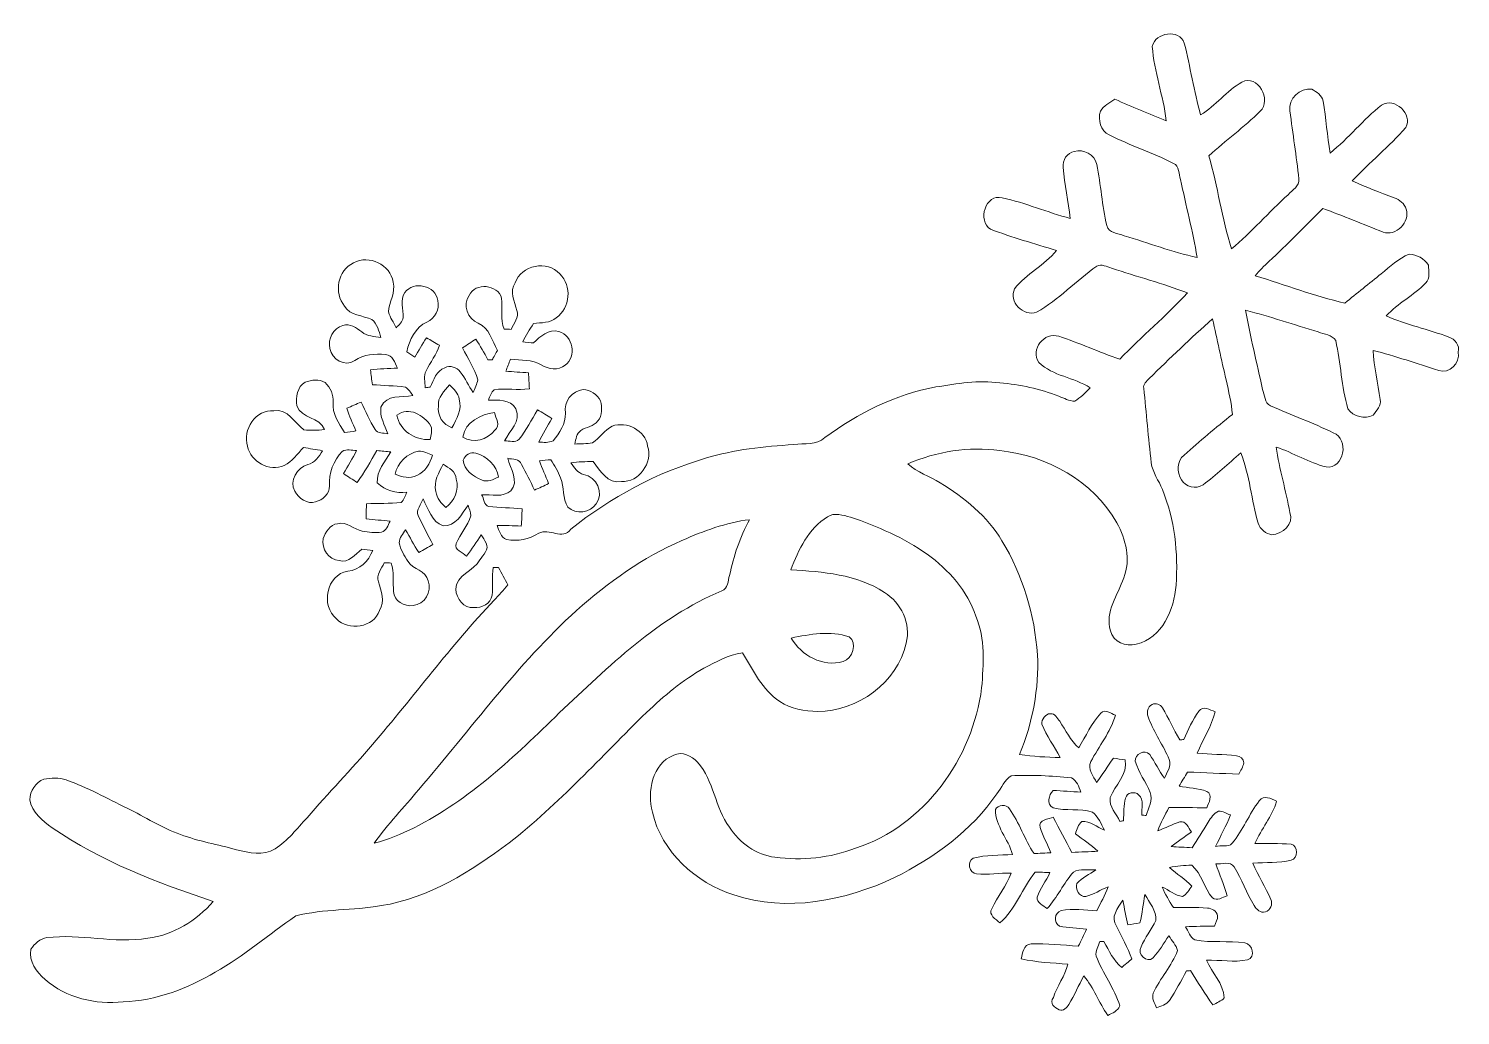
# Model space of a CAD drawing. Header units: centimetres. Extents: x -16.4 to 16.4, y -11.3 to 11.4.
import ezdxf

# ---------------------------------------------------------------- set-up
doc = ezdxf.new("R2010")
doc.units = ezdxf.units.CM
doc.header["$MEASUREMENT"] = 0
doc.layers.add('Layer 1', color=7, linetype='Continuous')

msp = doc.modelspace()

# ---------------------------------------------------------------- linework, layer by layer
at = {"layer": 'Layer 1', "color": 253, "lineweight": 9}
for points, knots in [([(9.36323, 10.96912), (9.43484, 11.28803), (9.97884, 11.37552), (10.09596, 11.04532), (10.09596, 11.04532), (10.23283, 10.49957), (10.31926, 9.94148), (10.46989, 9.3982), (10.46989, 9.3982), (10.81704, 9.6081), (11.06469, 9.94853), (11.41676, 10.14856), (11.41676, 10.14856), (11.7773, 10.33835), (12.11032, 9.7411), (11.84009, 9.47969), (11.84009, 9.47969), (11.4658, 9.1188), (11.0474, 8.80694), (10.66005, 8.46051), (10.66005, 8.46051), (10.85761, 7.75496), (10.9652, 7.02753), (11.17617, 6.32586), (11.17617, 6.32586), (11.64289, 6.7058), (12.03024, 7.17076), (12.4825, 7.56658), (12.4825, 7.56658), (12.5774, 7.67311), (12.73685, 7.76625), (12.72592, 7.92747), (12.72592, 7.92747), (12.66595, 8.44887), (12.58657, 8.96781), (12.5206, 9.48851), (12.5206, 9.48851), (12.47933, 9.75909), (12.74603, 10.03426), (13.02225, 9.98769), (13.02225, 9.98769), (13.12597, 9.92278), (13.25508, 9.84764), (13.27872, 9.71499), (13.27872, 9.71499), (13.34787, 9.31988), (13.37503, 8.91842), (13.44488, 8.52296), (13.44488, 8.52296), (13.86398, 8.86162), (14.20088, 9.28919), (14.62245, 9.62362), (14.62245, 9.62362), (14.92267, 9.80636), (15.34635, 9.41725), (15.1749, 9.1068), (15.1749, 9.1068), (14.79884, 8.6683), (14.33988, 8.30953), (13.95006, 7.88302), (13.95006, 7.88302), (14.26191, 7.73379), (14.58964, 7.62443), (14.90961, 7.49531), (14.90961, 7.49531), (15.02991, 7.44945), (15.14985, 7.36796), (15.18302, 7.23567), (15.18302, 7.23567), (15.2892, 6.94498), (14.9456, 6.59644), (14.65597, 6.71109), (14.65597, 6.71109), (14.19594, 6.89277), (13.73874, 7.08327), (13.27272, 7.24908), (13.27272, 7.24908), (12.85962, 6.84585), (12.4631, 6.42604), (12.03765, 6.03552), (12.03765, 6.03552), (11.92793, 5.9318), (11.81787, 5.82809), (11.72579, 5.70779), (11.72579, 5.70779), (12.41018, 5.49895), (13.08293, 5.24106), (13.78072, 5.0802), (13.78072, 5.0802), (14.05201, 5.31233), (14.33882, 5.52505), (14.61222, 5.754), (14.61222, 5.754), (14.81577, 5.91734), (15.00945, 6.10184), (15.25357, 6.20485), (15.25357, 6.20485), (15.43419, 6.1918), (15.59965, 6.10466), (15.69983, 5.95191), (15.69983, 5.95191), (15.6956, 5.81962), (15.74287, 5.64817), (15.63563, 5.54269), (15.63563, 5.54269), (15.36117, 5.25729), (14.99357, 5.07879), (14.72723, 4.78528), (14.72723, 4.78528), (15.19148, 4.58243), (15.68996, 4.47942), (16.16303, 4.30162), (16.16303, 4.30162), (16.30661, 4.25576), (16.42056, 4.11641), (16.37752, 3.95343), (16.37752, 3.95343), (16.42867, 3.71283), (16.17185, 3.44049), (15.93161, 3.53891), (15.93161, 3.53891), (15.43067, 3.69202), (14.93537, 3.86558), (14.42772, 3.99752), (14.42772, 3.99752), (14.4503, 3.61758), (14.53532, 3.2454), (14.59211, 2.87005), (14.59211, 2.87005), (14.61434, 2.73176), (14.50886, 2.61463), (14.43089, 2.51374), (14.43089, 2.51374), (14.23369, 2.41249), (13.97087, 2.46858), (13.85093, 2.65873), (13.85093, 2.65873), (13.69147, 3.16638), (13.69218, 3.70683), (13.56976, 4.22224), (13.56976, 4.22224), (13.48404, 4.35277), (13.302, 4.36512), (13.17077, 4.42156), (13.17077, 4.42156), (12.61303, 4.58172), (12.06481, 4.77434), (11.50178, 4.91616), (11.50178, 4.91616), (11.61255, 4.30761), (11.75966, 3.70648), (11.89054, 3.10182), (11.89054, 3.10182), (11.94452, 2.97905), (11.9304, 2.78608), (12.0761, 2.72435), (12.0761, 2.72435), (12.54988, 2.50915), (13.04448, 2.33841), (13.5112, 2.10699), (13.5112, 2.10699), (13.89114, 1.96341), (13.76379, 1.27302), (13.34822, 1.32206), (13.34822, 1.32206), (12.95028, 1.42648), (12.59433, 1.6452), (12.20628, 1.78031), (12.20628, 1.78031), (12.27119, 1.27231), (12.43311, 0.78266), (12.51425, 0.27748), (12.51425, 0.27748), (12.62326, 0.01149), (12.35092, -0.21817), (12.10785, -0.23087), (12.10785, -0.23087), (11.96357, -0.21711), (11.83727, -0.10034), (11.78859, 0.03265), (11.78859, 0.03265), (11.63725, 0.56535), (11.59562, 1.13015), (11.39207, 1.64732), (11.39207, 1.64732), (11.10596, 1.40002), (10.83468, 1.13473), (10.526, 0.9153), (10.526, 0.9153), (10.36829, 0.79853), (10.12558, 0.8638), (10.03033, 1.02925), (10.03033, 1.02925), (9.92697, 1.20423), (9.9185, 1.45964), (10.09242, 1.59475), (10.09242, 1.59475), (10.45437, 1.91261), (10.8181, 2.23011), (11.19874, 2.52573), (11.19874, 2.52573), (11.18252, 2.79526), (11.11196, 3.05666), (11.05446, 3.31913), (11.05446, 3.31913), (10.94792, 3.78444), (10.85126, 4.25188), (10.74331, 4.71719), (10.74331, 4.71719), (10.24341, 4.27833), (9.76716, 3.81267), (9.28915, 3.35018), (9.28915, 3.35018), (9.23341, 3.28809), (9.15086, 3.22247), (9.16567, 3.12898), (9.16567, 3.12898), (9.22529, 2.5596), (9.27398, 1.98881), (9.33712, 1.41942), (9.33712, 1.41942), (9.36817, 1.1947), (9.51316, 1.01055), (9.5943, 0.80347), (9.5943, 0.80347), (9.87688, 0.11203), (9.95766, -0.64997), (9.90968, -1.39045), (9.90968, -1.39045), (9.86312, -1.94114), (9.59324, -2.60507), (8.99528, -2.73806), (8.99528, -2.73806), (8.74199, -2.81814), (8.47317, -2.69009), (8.40227, -2.43326), (8.40227, -2.43326), (8.26997, -1.99406), (8.57548, -1.61447), (8.70601, -1.22077), (8.70601, -1.22077), (8.88275, -0.80519), (8.74904, -0.33741), (8.55115, 0.04429), (8.55115, 0.04429), (8.00609, 1.00068), (6.94353, 1.59017), (5.86544, 1.69741), (5.86544, 1.69741), (5.15001, 1.79619), (4.41483, 1.67942), (3.75442, 1.39296), (3.75442, 1.39296), (3.97032, 1.20035), (4.25219, 1.11004), (4.49525, 0.9594), (4.49525, 0.9594), (5.05052, 0.61826), (5.57898, 0.19669), (5.91377, -0.37269), (5.91377, -0.37269), (6.39319, -1.15832), (6.6673, -2.06743), (6.72692, -2.98501), (6.72692, -2.98501), (6.77419, -3.76641), (6.60804, -4.54781), (6.32017, -5.27207), (6.32017, -5.27207), (6.62673, -5.32075), (6.93788, -5.3338), (7.24797, -5.34051), (7.24797, -5.34051), (7.1178, -5.08051), (6.93612, -4.84732), (6.82676, -4.57745), (6.82676, -4.57745), (6.82182, -4.46526), (6.90719, -4.3365), (7.02855, -4.3365), (7.02855, -4.3365), (7.13332, -4.32062), (7.1746, -4.45256), (7.23986, -4.51077), (7.23986, -4.51077), (7.37603, -4.71926), (7.48504, -4.95174), (7.67484, -5.12037), (7.67484, -5.12037), (7.83817, -4.85191), (7.96658, -4.5584), (8.18319, -4.32592), (8.18319, -4.32592), (8.27738, -4.21585), (8.41109, -4.3365), (8.5148, -4.3686), (8.5148, -4.3686), (8.40544, -4.7623), (8.14121, -5.08016), (7.95071, -5.43364), (7.95071, -5.43364), (7.86534, -5.60967), (8.01704, -5.76878), (8.08582, -5.91659), (8.08582, -5.91659), (8.21882, -5.73244), (8.33982, -5.53982), (8.47106, -5.35426), (8.47106, -5.35426), (8.56066, -5.36802), (8.65062, -5.38213), (8.74093, -5.39695), (8.74093, -5.39695), (8.80478, -5.73844), (8.50527, -5.9681), (8.39838, -6.26161), (8.39838, -6.26161), (8.36487, -6.47327), (8.53562, -6.63061), (8.62064, -6.80877), (8.62064, -6.80877), (8.64004, -6.80418), (8.6792, -6.7943), (8.69895, -6.78936), (8.69895, -6.78936), (8.71765, -6.6165), (8.70142, -6.4387), (8.75151, -6.27149), (8.75151, -6.27149), (8.77832, -6.14237), (8.96142, -6.1078), (9.04961, -6.19634), (9.04961, -6.19634), (9.18578, -6.31205), (9.11346, -6.51349), (9.11911, -6.66483), (9.11911, -6.66483), (9.14557, -6.66554), (9.19884, -6.66695), (9.22529, -6.66801), (9.22529, -6.66801), (9.27856, -6.49832), (9.37981, -6.32087), (9.31243, -6.1406), (9.31243, -6.1406), (9.21118, -5.89754), (9.04891, -5.68164), (8.97307, -5.42835), (8.97307, -5.42835), (8.95754, -5.26748), (9.18931, -5.1426), (9.30256, -5.27101), (9.30256, -5.27101), (9.42779, -5.44528), (9.51634, -5.64354), (9.64369, -5.81711), (9.64369, -5.81711), (9.6892, -5.67917), (9.81655, -5.537), (9.75165, -5.38672), (9.75165, -5.38672), (9.61511, -5.06534), (9.41015, -4.77606), (9.2828, -4.4508), (9.2828, -4.4508), (9.232, -4.34497), (9.23658, -4.17528), (9.36006, -4.12448), (9.36006, -4.12448), (9.44437, -4.08074), (9.54738, -4.12483), (9.59713, -4.19927), (9.59713, -4.19927), (9.7407, -4.4388), (9.85077, -4.69704), (9.99117, -4.93869), (9.99117, -4.93869), (10.01481, -4.93622), (10.06173, -4.93164), (10.08537, -4.92917), (10.08537, -4.92917), (10.18802, -4.70656), (10.28433, -4.4762), (10.4265, -4.27582), (10.4265, -4.27582), (10.52635, -4.14494), (10.6851, -4.24725), (10.80152, -4.2924), (10.80152, -4.2924), (10.72814, -4.6346), (10.51471, -4.91929), (10.39334, -5.24279), (10.39334, -5.24279), (10.69392, -5.26219), (10.99413, -5.27207), (11.2947, -5.30029), (11.2947, -5.30029), (11.37725, -5.3084), (11.46438, -5.37402), (11.46015, -5.46362), (11.46015, -5.46362), (11.44357, -5.55746), (11.38995, -5.6386), (11.34585, -5.72186), (11.34585, -5.72186), (10.95427, -5.71022), (10.56304, -5.6827), (10.17144, -5.67529), (10.17144, -5.67529), (10.10653, -5.78254), (10.04233, -5.88978), (9.97636, -5.99632), (9.97636, -5.99632), (10.18697, -6.04183), (10.41027, -6.03936), (10.61313, -6.11803), (10.61313, -6.11803), (10.75565, -6.20375), (10.66005, -6.37944), (10.61137, -6.49409), (10.61137, -6.49409), (10.32208, -6.49056), (10.03316, -6.48844), (9.74423, -6.48844), (9.74423, -6.48844), (9.6511, -6.66307), (9.55444, -6.83734), (9.48706, -7.02467), (9.48706, -7.02467), (9.65886, -6.95905), (9.82184, -6.87191), (9.99682, -6.81547), (9.99682, -6.81547), (10.13828, -6.78266), (10.18908, -6.9587), (10.25823, -7.04724), (10.25823, -7.04724), (10.10653, -7.16401), (9.94497, -7.26702), (9.79327, -7.38379), (9.79327, -7.38379), (9.95238, -7.39191), (10.11429, -7.40143), (10.27481, -7.40884), (10.27481, -7.40884), (10.40498, -7.21869), (10.52705, -7.02361), (10.64347, -6.82499), (10.64347, -6.82499), (10.70556, -6.72692), (10.76941, -6.61439), (10.88477, -6.57276), (10.88477, -6.57276), (10.98108, -6.56852), (11.0668, -6.62532), (11.15394, -6.65884), (11.15394, -6.65884), (11.05869, -6.9086), (10.92534, -7.14073), (10.81563, -7.38415), (10.81563, -7.38415), (10.92499, -7.3397), (11.10632, -7.41625), (11.19733, -7.30759), (11.19733, -7.30759), (11.43793, -7.00597), (11.58468, -6.6419), (11.8154, -6.33428), (11.8154, -6.33428), (11.92088, -6.19529), (12.09092, -6.28242), (12.21474, -6.34063), (12.21474, -6.34063), (12.11455, -6.69588), (11.85808, -6.97563), (11.71803, -7.31359), (11.71803, -7.31359), (11.99355, -7.32135), (12.26942, -7.30583), (12.54424, -7.32805), (12.54424, -7.32805), (12.71216, -7.3658), (12.71322, -7.64979), (12.55094, -7.69706), (12.55094, -7.69706), (12.26096, -7.75809), (11.96357, -7.74751), (11.6697, -7.76515), (11.6697, -7.76515), (11.79423, -8.04878), (11.95545, -8.31442), (12.08104, -8.5977), (12.08104, -8.5977), (12.12831, -8.70248), (12.07293, -8.84817), (11.95686, -8.87887), (11.95686, -8.87887), (11.84644, -8.91908), (11.7519, -8.82172), (11.69687, -8.73811), (11.69687, -8.73811), (11.52436, -8.45306), (11.41641, -8.13274), (11.23861, -7.85122), (11.23861, -7.85122), (11.14971, -7.70976), (10.94615, -7.79337), (10.81951, -7.77891), (10.81951, -7.77891), (10.90664, -8.02232), (11.00648, -8.26115), (11.07809, -8.51057), (11.07809, -8.51057), (10.97402, -8.54232), (10.84879, -8.64392), (10.74578, -8.5589), (10.74578, -8.5589), (10.54681, -8.33912), (10.49918, -8.00362), (10.26741, -7.81207), (10.26741, -7.81207), (10.09666, -7.81101), (9.92556, -7.82759), (9.75906, -7.86181), (9.75906, -7.86181), (9.92451, -8.00962), (10.11077, -8.1338), (10.27057, -8.28902), (10.27057, -8.28902), (10.2039, -8.36945), (10.15663, -8.48693), (10.05609, -8.5275), (10.05609, -8.5275), (9.88287, -8.51092), (9.7467, -8.3758), (9.58761, -8.31266), (9.58761, -8.31266), (9.66062, -8.47529), (9.75094, -8.63016), (9.8469, -8.78115), (9.8469, -8.78115), (10.10583, -8.78538), (10.36759, -8.76774), (10.62654, -8.79349), (10.62654, -8.79349), (10.73025, -8.79843), (10.83644, -8.86158), (10.86113, -8.96812), (10.86113, -8.96812), (10.86255, -9.05279), (10.8181, -9.12934), (10.78987, -9.2073), (10.78987, -9.2073), (10.56798, -9.20871), (10.34713, -9.21118), (10.12629, -9.22071), (10.12629, -9.22071), (10.18767, -9.32654), (10.22965, -9.46307), (10.34148, -9.52551), (10.34148, -9.52551), (10.7172, -9.59783), (11.10737, -9.53362), (11.4852, -9.59254), (11.4852, -9.59254), (11.66688, -9.6204), (11.73567, -9.91921), (11.54552, -9.98024), (11.54552, -9.98024), (11.23684, -10.04691), (10.91758, -9.98024), (10.60572, -9.98694), (10.60572, -9.98694), (10.7232, -10.28539), (10.99942, -10.51999), (11.01318, -10.85407), (11.01318, -10.85407), (10.94122, -10.9278), (10.83962, -10.96484), (10.75248, -11.01423), (10.75248, -11.01423), (10.57186, -10.75776), (10.40075, -10.49494), (10.23565, -10.22859), (10.23565, -10.22859), (10.21308, -10.23036), (10.16792, -10.23353), (10.14534, -10.2353), (10.14534, -10.2353), (10.02046, -10.46319), (9.90157, -10.69638), (9.75587, -10.91192), (9.75587, -10.91192), (9.69309, -11.01529), (9.55692, -11.03399), (9.45954, -11.08196), (9.45954, -11.08196), (9.4225, -10.97648), (9.33818, -10.86395), (9.38547, -10.74894), (9.38547, -10.74894), (9.53398, -10.40287), (9.81267, -10.12205), (9.9432, -9.76892), (9.9432, -9.76892), (9.90721, -9.64157), (9.81196, -9.54068), (9.74388, -9.43026), (9.74388, -9.43026), (9.62287, -9.59747), (9.52234, -9.78339), (9.37946, -9.93367), (9.37946, -9.93367), (9.23764, -10.07514), (9.00235, -9.8423), (9.10641, -9.68426), (9.10641, -9.68426), (9.18861, -9.46871), (9.34878, -9.29232), (9.44084, -9.08136), (9.44084, -9.08136), (9.46801, -8.85029), (9.29303, -8.67108), (9.19426, -8.48234), (9.19426, -8.48234), (9.15439, -8.69895), (9.12829, -8.91873), (9.07819, -9.13392), (9.07819, -9.13392), (8.98646, -9.14909), (8.89546, -9.16426), (8.80443, -9.17943), (8.80443, -9.17943), (8.74869, -8.99528), (8.7247, -8.80267), (8.68766, -8.61499), (8.68766, -8.61499), (8.56877, -8.78185), (8.39486, -9.00834), (8.53985, -9.20836), (8.53985, -9.20836), (8.66332, -9.45566), (8.80055, -9.69837), (8.89051, -9.96154), (8.89051, -9.96154), (8.83301, -10.00987), (8.718, -10.10653), (8.66015, -10.15486), (8.66015, -10.15486), (8.47211, -9.99964), (8.37122, -9.76928), (8.25198, -9.5629), (8.25198, -9.5629), (8.2287, -9.56184), (8.18178, -9.55937), (8.15849, -9.55832), (8.15849, -9.55832), (8.12498, -9.66838), (8.05442, -9.77739), (8.07242, -9.89592), (8.07242, -9.89592), (8.22623, -10.28927), (8.49081, -10.63252), (8.61712, -11.03751), (8.61712, -11.03751), (8.56948, -11.15358), (8.44778, -11.20367), (8.3423, -11.25447), (8.3423, -11.25447), (8.13451, -10.9666), (8.02409, -10.61735), (7.79055, -10.34854), (7.79055, -10.34854), (7.67589, -10.5662), (7.57465, -10.79163), (7.45012, -11.00435), (7.45012, -11.00435), (7.40355, -11.0735), (7.31888, -11.16769), (7.22751, -11.12606), (7.22751, -11.12606), (7.12203, -11.08549), (6.99503, -10.97648), (7.09346, -10.84631), (7.09346, -10.84631), (7.17883, -10.57961), (7.36192, -10.35277), (7.42613, -10.0769), (7.42613, -10.0769), (7.06771, -10.05785), (6.70858, -10.03527), (6.35721, -9.95907), (6.35721, -9.95907), (6.38155, -9.82854), (6.41154, -9.62852), (6.58052, -9.6137), (6.58052, -9.6137), (6.94176, -9.6003), (7.30407, -9.64228), (7.66461, -9.66627), (7.66461, -9.66627), (7.73022, -9.53891), (7.79372, -9.4098), (7.85511, -9.28068), (7.85511, -9.28068), (7.64732, -9.25634), (7.43601, -9.24787), (7.23245, -9.20695), (7.23245, -9.20695), (7.08711, -9.12616), (7.11674, -8.90144), (7.27479, -8.85311), (7.27479, -8.85311), (7.54149, -8.79314), (7.81701, -8.84676), (8.08759, -8.85523), (8.08759, -8.85523), (8.17967, -8.67567), (8.27985, -8.49928), (8.34723, -8.30878), (8.34723, -8.30878), (8.17331, -8.37157), (8.01879, -8.48446), (7.83817, -8.5275), (7.83817, -8.5275), (7.68436, -8.54584), (7.59617, -8.35993), (7.63215, -8.22799), (7.63215, -8.22799), (7.7528, -8.09535), (7.92354, -8.02232), (8.06501, -7.91367), (8.06501, -7.91367), (7.89885, -7.93589), (7.70588, -7.87909), (7.55348, -7.96694), (7.55348, -7.96694), (7.33299, -8.23152), (7.17777, -8.54373), (6.95199, -8.80478), (6.95199, -8.80478), (6.86345, -8.73529), (6.70893, -8.67461), (6.72128, -8.54055), (6.72128, -8.54055), (6.79254, -8.34159), (6.92483, -8.17155), (7.01549, -7.9814), (7.01549, -7.9814), (6.89731, -7.97187), (6.79077, -7.9747), (6.67577, -7.96905), (6.67577, -7.96905), (6.37979, -8.3377), (6.23127, -8.82136), (5.86509, -9.13145), (5.86509, -9.13145), (5.77936, -9.04397), (5.59521, -8.95436), (5.68129, -8.80866), (5.68129, -8.80866), (5.81534, -8.52997), (6.00761, -8.28302), (6.12791, -7.99657), (6.12791, -7.99657), (5.86226, -7.97364), (5.59521, -8.04314), (5.33133, -8.00821), (5.33133, -8.00821), (5.16271, -7.98493), (5.09956, -7.73375), (5.25725, -7.64979), (5.25725, -7.64979), (5.55006, -7.57182), (5.85768, -7.5884), (6.15824, -7.56265), (6.15824, -7.56265), (6.05523, -7.20705), (5.76525, -6.91777), (5.76278, -6.5336), (5.76278, -6.5336), (5.82734, -6.42459), (6.01466, -6.40766), (6.08416, -6.51561), (6.08416, -6.51561), (6.31064, -6.83699), (6.43412, -7.21658), (6.64931, -7.54537), (6.64931, -7.54537), (6.74632, -7.54007), (6.94, -7.52949), (7.03666, -7.5242), (7.03666, -7.5242), (6.96011, -7.32805), (6.85004, -7.14496), (6.7876, -6.94388), (6.7876, -6.94388), (6.74033, -6.77278), (6.98868, -6.74597), (7.09134, -6.71069), (7.09134, -6.71069), (7.23739, -6.97775), (7.37251, -7.2508), (7.51961, -7.51714), (7.51961, -7.51714), (7.71858, -7.50903), (7.91756, -7.49986), (8.11687, -7.48963), (8.11687, -7.48963), (7.95282, -7.34605), (7.77926, -7.21517), (7.59828, -7.09416), (7.59828, -7.09416), (7.6318, -6.99362), (7.65967, -6.88038), (7.74327, -6.80771), (7.74327, -6.80771), (7.94154, -6.79465), (8.09324, -6.93259), (8.26469, -7.00773), (8.26469, -7.00773), (8.18954, -6.86027), (8.12393, -6.692), (7.98846, -6.5911), (7.98846, -6.5911), (7.70024, -6.49303), (7.37956, -6.5777), (7.09064, -6.49374), (7.09064, -6.49374), (6.9206, -6.40519), (6.99256, -6.20975), (7.0864, -6.09369), (7.0864, -6.09369), (7.29948, -6.11027), (7.51291, -6.12297), (7.72669, -6.13179), (7.72669, -6.13179), (7.67589, -6.01149), (7.62862, -5.87108), (7.50832, -5.8037), (7.50832, -5.8037), (7.0483, -5.76384), (6.58475, -5.73209), (6.12367, -5.76031), (6.12367, -5.76031), (5.97621, -5.85874), (5.9053, -6.03795), (5.79524, -6.17235), (5.79524, -6.17235), (5.21703, -7.02325), (4.35627, -7.63215), (3.45279, -8.09641), (3.45279, -8.09641), (2.31508, -8.61922), (0.98194, -8.9025), (-0.23515, -8.49152), (-0.23515, -8.49152), (-1.11074, -8.20788), (-1.89073, -7.51256), (-2.10452, -6.59498), (-2.10452, -6.59498), (-2.22552, -6.13143), (-2.11298, -5.48338), (-1.61521, -5.28724), (-1.61521, -5.28724), (-1.41731, -5.19057), (-1.2067, -5.3077), (-1.06523, -5.44528), (-1.06523, -5.44528), (-0.69482, -5.87567), (-0.66836, -6.48527), (-0.33569, -6.93929), (-0.33569, -6.93929), (-0.10462, -7.29948), (0.27638, -7.57923), (0.70853, -7.6265), (0.70853, -7.6265), (1.33189, -7.71223), (1.97042, -7.64555), (2.55815, -7.42048), (2.55815, -7.42048), (4.13895, -6.9079), (5.24279, -5.35956), (5.44881, -3.74242), (5.44881, -3.74242), (5.49291, -3.19667), (5.53101, -2.62024), (5.31687, -2.10236), (5.31687, -2.10236), (5.1179, -1.51886), (4.69493, -1.03132), (4.19575, -0.67996), (4.19575, -0.67996), (3.66622, -0.29296), (3.05309, -0.04284), (2.43891, 0.17447), (2.43891, 0.17447), (2.27169, 0.21186), (2.0699, 0.28665), (1.91433, 0.17976), (1.91433, 0.17976), (1.47724, -0.08835), (1.24899, -0.57589), (1.07225, -1.03697), (1.07225, -1.03697), (1.80532, -1.0793), (2.58602, -1.13857), (3.21678, -1.55308), (3.21678, -1.55308), (3.59919, -1.78839), (3.83802, -2.26957), (3.71491, -2.71513), (3.71491, -2.71513), (3.51417, -3.62883), (2.60471, -4.27794), (1.68749, -4.28323), (1.68749, -4.28323), (1.38834, -4.27159), (1.06766, -4.23949), (0.82001, -4.05392), (0.82001, -4.05392), (0.40867, -3.79922), (0.21817, -3.33144), (-0.03794, -2.94162), (-0.03794, -2.94162), (-0.35791, -2.98748), (-0.64472, -3.14376), (-0.92624, -3.29298), (-0.92624, -3.29298), (-1.41025, -3.5678), (-1.83711, -3.92975), (-2.24175, -4.30898), (-2.24175, -4.30898), (-3.27644, -5.32004), (-4.24588, -6.4066), (-5.38994, -7.29877), (-5.38994, -7.29877), (-6.26588, -7.94506), (-7.22473, -8.56525), (-8.32187, -8.73846), (-8.32187, -8.73846), (-8.96957, -8.85699), (-9.64197, -8.80372), (-10.27908, -8.97447), (-10.27908, -8.97447), (-10.90244, -9.39286), (-11.46794, -9.89875), (-12.1294, -10.26211), (-12.1294, -10.26211), (-12.7704, -10.64381), (-13.48971, -10.91651), (-14.24184, -10.94544), (-14.24184, -10.94544), (-14.87437, -11.01035), (-15.54958, -10.86042), (-16.03359, -10.43038), (-16.03359, -10.43038), (-16.2308, -10.26246), (-16.41071, -10.01305), (-16.35744, -9.73964), (-16.35744, -9.73964), (-16.27807, -9.60947), (-16.14789, -9.49517), (-15.99303, -9.47047), (-15.99303, -9.47047), (-15.2215, -9.38228), (-14.44962, -9.607), (-13.67916, -9.4867), (-13.67916, -9.4867), (-13.09002, -9.41438), (-12.56085, -9.08207), (-12.17562, -8.64004), (-12.17562, -8.64004), (-13.46502, -8.21988), (-14.7456, -7.72034), (-15.87273, -6.9527), (-15.87273, -6.9527), (-16.09004, -6.78795), (-16.33875, -6.59604), (-16.38673, -6.30888), (-16.38673, -6.30888), (-16.37861, -6.11238), (-16.24738, -5.90883), (-16.06146, -5.83722), (-16.06146, -5.83722), (-15.89284, -5.81393), (-15.71257, -5.79171), (-15.54994, -5.85627), (-15.54994, -5.85627), (-15.0631, -6.02419), (-14.61261, -6.27784), (-14.15153, -6.50432), (-14.15153, -6.50432), (-13.7416, -6.70223), (-13.35848, -6.95587), (-12.92598, -7.1051), (-12.92598, -7.1051), (-12.51181, -7.26526), (-12.07084, -7.33299), (-11.64574, -7.45541), (-11.64574, -7.45541), (-11.35576, -7.52526), (-11.03085, -7.60534), (-10.75674, -7.43706), (-10.75674, -7.43706), (-10.46923, -7.24833), (-10.25509, -6.97246), (-10.02403, -6.72304), (-10.02403, -6.72304), (-9.53543, -6.15366), (-9.00838, -5.61885), (-8.52719, -5.04347), (-8.52719, -5.04347), (-7.58245, -3.95162), (-6.72979, -2.7811), (-5.73389, -1.73335), (-5.73389, -1.73335), (-5.62559, -1.61835), (-5.51694, -1.50369), (-5.41745, -1.38093), (-5.41745, -1.38093), (-5.48977, -1.24934), (-5.55821, -1.11634), (-5.63194, -0.98582), (-5.63194, -0.98582), (-5.66369, -0.98582), (-5.72649, -0.98617), (-5.75788, -0.98617), (-5.75788, -0.98617), (-5.78187, -1.19713), (-5.75965, -1.41021), (-5.78046, -1.62117), (-5.78046, -1.62117), (-5.80763, -1.81696), (-6.02494, -1.90833), (-6.20168, -1.90374), (-6.20168, -1.90374), (-6.43028, -1.93232), (-6.59467, -1.68643), (-6.61549, -1.48359), (-6.61549, -1.48359), (-6.60631, -1.15197), (-6.20062, -1.06801), (-6.0588, -0.80907), (-6.0588, -0.80907), (-5.99283, -0.69442), (-5.83549, -0.5646), (-5.92016, -0.42349), (-5.92016, -0.42349), (-5.95085, -0.35611), (-5.99036, -0.29367), (-6.02846, -0.23122), (-6.02846, -0.23122), (-6.13888, -0.39562), (-6.24895, -0.56037), (-6.36607, -0.72017), (-6.36607, -0.72017), (-6.44968, -0.63586), (-6.66029, -0.58718), (-6.60596, -0.43619), (-6.60596, -0.43619), (-6.50754, -0.21464), (-6.33714, -0.02944), (-6.26624, 0.20551), (-6.26624, 0.20551), (-6.27153, 0.28983), (-6.30434, 0.36885), (-6.33221, 0.44752), (-6.33221, 0.44752), (-6.47367, 0.24996), (-6.61231, -0.04813), (-6.90194, -0.02838), (-6.90194, -0.02838), (-7.16511, 0.06299), (-7.24555, 0.36356), (-7.36232, 0.58934), (-7.36232, 0.58934), (-7.40183, 0.46728), (-7.53659, 0.34345), (-7.4745, 0.20693), (-7.4745, 0.20693), (-7.37431, -0.02062), (-7.25049, -0.23687), (-7.13901, -0.45877), (-7.13901, -0.45877), (-7.24661, -0.51839), (-7.35068, -0.58506), (-7.46286, -0.63586), (-7.46286, -0.63586), (-7.57786, -0.47111), (-7.6583, -0.28485), (-7.76978, -0.11728), (-7.76978, -0.11728), (-7.82693, -0.21147), (-7.90066, -0.30496), (-7.91547, -0.41749), (-7.91547, -0.41749), (-7.87596, -0.56883), (-7.79588, -0.70889), (-7.71192, -0.84047), (-7.71192, -0.84047), (-7.59268, -1.02921), (-7.29564, -1.05002), (-7.24343, -1.28991), (-7.24343, -1.28991), (-7.15347, -1.52733), (-7.32916, -1.84448), (-7.59056, -1.85083), (-7.59056, -1.85083), (-7.78847, -1.89563), (-8.03506, -1.74641), (-8.04177, -1.5358), (-8.04177, -1.5358), (-8.05411, -1.31637), (-8.02801, -1.09271), (-8.09221, -0.87998), (-8.09221, -0.87998), (-8.1476, -0.87822), (-8.20263, -0.87681), (-8.25802, -0.8754), (-8.25802, -0.8754), (-8.31094, -1.01227), (-8.44923, -1.15162), (-8.38855, -1.30931), (-8.38855, -1.30931), (-8.31905, -1.51816), (-8.22944, -1.76299), (-8.36033, -1.96619), (-8.36033, -1.96619), (-8.49861, -2.36341), (-9.07258, -2.45055), (-9.35057, -2.16057), (-9.35057, -2.16057), (-9.71993, -1.8667), (-9.57776, -1.1421), (-9.08987, -1.06801), (-9.08987, -1.06801), (-8.81153, -1.04191), (-8.61538, -0.83589), (-8.51625, -0.59141), (-8.51625, -0.59141), (-8.57975, -0.58436), (-8.70711, -0.5706), (-8.77096, -0.56354), (-8.77096, -0.56354), (-8.91807, -0.68737), (-9.06729, -0.88422), (-9.29025, -0.82601), (-9.29025, -0.82601), (-9.52767, -0.80907), (-9.69841, -0.54731), (-9.65537, -0.32154), (-9.65537, -0.32154), (-9.60104, -0.17231), (-9.50121, 0.00267), (-9.32553, 0.02207), (-9.32553, 0.02207), (-9.11174, 0.0764), (-8.95405, -0.10705), (-8.75791, -0.14797), (-8.75791, -0.14797), (-8.61433, -0.16878), (-8.46439, -0.19665), (-8.3194, -0.17055), (-8.3194, -0.17055), (-8.20546, -0.14197), (-8.16841, -0.01568), (-8.12185, 0.07746), (-8.12185, 0.07746), (-8.30564, 0.09827), (-8.48874, 0.11379), (-8.67148, 0.13672), (-8.67148, 0.13672), (-8.66971, 0.25314), (-8.66583, 0.36532), (-8.66054, 0.48068), (-8.66054, 0.48068), (-8.39666, 0.49268), (-8.13067, 0.47892), (-7.8682, 0.50961), (-7.8682, 0.50961), (-7.798, 0.56993), (-7.77189, 0.66307), (-7.73591, 0.74491), (-7.73591, 0.74491), (-7.9892, 0.7114), (-8.22556, 0.78619), (-8.41606, 0.95517), (-8.41606, 0.95517), (-8.43018, 1.23668), (-8.23968, 1.44659), (-8.09962, 1.66778), (-8.09962, 1.66778), (-8.20757, 1.67977), (-8.31411, 1.6893), (-8.42136, 1.69953), (-8.42136, 1.69953), (-8.57023, 1.45399), (-8.70393, 1.19894), (-8.87644, 0.96857), (-8.87644, 0.96857), (-8.98086, 1.03384), (-9.08387, 1.10122), (-9.18618, 1.1693), (-9.18618, 1.1693), (-9.08916, 1.34746), (-8.97345, 1.51608), (-8.88879, 1.70059), (-8.88879, 1.70059), (-8.99674, 1.70411), (-9.11739, 1.73833), (-9.21722, 1.68083), (-9.21722, 1.68083), (-9.41372, 1.46634), (-9.53684, 1.18236), (-9.50932, 0.88779), (-9.50932, 0.88779), (-9.50791, 0.70716), (-9.66454, 0.56605), (-9.82894, 0.52231), (-9.82894, 0.52231), (-10.02191, 0.45846), (-10.21206, 0.6098), (-10.30872, 0.76396), (-10.30872, 0.76396), (-10.43995, 1.00244), (-10.25545, 1.30759), (-10.0085, 1.37568), (-10.0085, 1.37568), (-9.84411, 1.41695), (-9.74921, 1.55701), (-9.67301, 1.69459), (-9.67301, 1.69459), (-9.81765, 1.72105), (-9.96229, 1.74574), (-10.10728, 1.76797), (-10.10728, 1.76797), (-10.24628, 1.62192), (-10.36446, 1.44694), (-10.54825, 1.3531), (-10.54825, 1.3531), (-10.88374, 1.20881), (-11.32507, 1.43847), (-11.38928, 1.80042), (-11.38928, 1.80042), (-11.51345, 2.17155), (-11.19631, 2.65203), (-10.78638, 2.61005), (-10.78638, 2.61005), (-10.45935, 2.66684), (-10.31754, 2.33559), (-10.09952, 2.17119), (-10.09952, 2.17119), (-9.94148, 2.16096), (-9.78237, 2.16414), (-9.62433, 2.17966), (-9.62433, 2.17966), (-9.7411, 2.4774), (-10.14573, 2.42272), (-10.26039, 2.72294), (-10.26039, 2.72294), (-10.27697, 2.91626), (-10.25792, 3.16285), (-10.06671, 3.26657), (-10.06671, 3.26657), (-9.92419, 3.32019), (-9.74604, 3.34277), (-9.61233, 3.25704), (-9.61233, 3.25704), (-9.48639, 3.14451), (-9.41478, 2.978), (-9.42254, 2.80972), (-9.42254, 2.80972), (-9.45711, 2.54514), (-9.29272, 2.3243), (-9.16572, 2.11122), (-9.16572, 2.11122), (-9.07858, 2.12357), (-8.99109, 2.13591), (-8.90396, 2.14897), (-8.90396, 2.14897), (-8.97557, 2.32112), (-9.05671, 2.48975), (-9.11139, 2.66861), (-9.11139, 2.66861), (-9.00309, 2.71623), (-8.89549, 2.76598), (-8.78507, 2.80866), (-8.78507, 2.80866), (-8.67783, 2.59946), (-8.58751, 2.38039), (-8.46193, 2.18107), (-8.46193, 2.18107), (-8.40478, 2.08265), (-8.27072, 2.11016), (-8.17512, 2.08265), (-8.17512, 2.08265), (-8.23791, 2.28373), (-8.36703, 2.47881), (-8.32928, 2.69577), (-8.32928, 2.69577), (-8.2044, 2.99458), (-7.85515, 2.91238), (-7.59727, 2.9593), (-7.59727, 2.9593), (-7.64807, 3.02915), (-7.69358, 3.10782), (-7.76836, 3.15474), (-7.76836, 3.15474), (-8.02025, 3.18402), (-8.27389, 3.19107), (-8.52648, 3.20906), (-8.52648, 3.20906), (-8.54095, 3.32266), (-8.55576, 3.43731), (-8.56917, 3.5502), (-8.56917, 3.5502), (-8.36421, 3.5756), (-8.15748, 3.57701), (-7.95181, 3.58901), (-7.95181, 3.58901), (-8.00614, 3.71565), (-8.05941, 3.88922), (-8.22274, 3.90086), (-8.22274, 3.90086), (-8.46475, 3.92026), (-8.72122, 3.90686), (-8.92936, 3.76716), (-8.92936, 3.76716), (-9.15513, 3.60347), (-9.46487, 3.79044), (-9.4998, 4.0388), (-9.4998, 4.0388), (-9.55307, 4.25681), (-9.42571, 4.50588), (-9.20452, 4.56338), (-9.20452, 4.56338), (-9.0426, 4.63146), (-8.89126, 4.50623), (-8.76637, 4.4205), (-8.76637, 4.4205), (-8.64608, 4.31502), (-8.47815, 4.32031), (-8.32928, 4.29139), (-8.32928, 4.29139), (-8.37197, 4.4392), (-8.41748, 4.60113), (-8.53742, 4.70625), (-8.53742, 4.70625), (-8.74556, 4.79903), (-9.03731, 4.78951), (-9.16325, 5.01176), (-9.16325, 5.01176), (-9.41725, 5.31021), (-9.32164, 5.84079), (-8.95617, 6.00483), (-8.95617, 6.00483), (-8.60692, 6.19991), (-8.10738, 5.96179), (-8.05129, 5.56139), (-8.05129, 5.56139), (-7.98673, 5.32114), (-8.1416, 5.10983), (-8.15818, 4.877), (-8.15818, 4.877), (-8.1155, 4.75035), (-8.04283, 4.63534), (-7.98074, 4.51681), (-7.98074, 4.51681), (-7.91618, 4.58419), (-7.82834, 4.6491), (-7.82234, 4.75035), (-7.82234, 4.75035), (-7.80541, 4.94156), (-7.90665, 5.15252), (-7.78001, 5.32185), (-7.78001, 5.32185), (-7.58633, 5.6069), (-7.06493, 5.47919), (-7.02824, 5.13805), (-7.02824, 5.13805), (-6.96932, 4.9338), (-7.09632, 4.73201), (-7.27694, 4.64734), (-7.27694, 4.64734), (-7.53976, 4.52528), (-7.67488, 4.23353), (-7.73626, 3.96507), (-7.73626, 3.96507), (-7.67629, 3.92238), (-7.61632, 3.8797), (-7.55564, 3.83736), (-7.55564, 3.83736), (-7.4678, 3.98765), (-7.37854, 4.13722), (-7.28823, 4.2861), (-7.28823, 4.2861), (-7.18663, 4.23), (-7.08609, 4.17109), (-6.9852, 4.11288), (-6.9852, 4.11288), (-7.0554, 3.90121), (-7.19651, 3.72624), (-7.29529, 3.52903), (-7.29529, 3.52903), (-7.35985, 3.40944), (-7.31857, 3.26763), (-7.31187, 3.13921), (-7.31187, 3.13921), (-7.28506, 3.14239), (-7.23108, 3.14874), (-7.20427, 3.15227), (-7.20427, 3.15227), (-7.1189, 3.31737), (-7.05822, 3.52903), (-6.86737, 3.59888), (-6.86737, 3.59888), (-6.74496, 3.66485), (-6.5915, 3.60876), (-6.51142, 3.50187), (-6.51142, 3.50187), (-6.39288, 3.35794), (-6.32303, 3.18155), (-6.21403, 3.03056), (-6.21403, 3.03056), (-6.17169, 3.12546), (-6.13571, 3.22176), (-6.10502, 3.32019), (-6.10502, 3.32019), (-6.18263, 3.58195), (-6.33538, 3.8109), (-6.45779, 4.05256), (-6.45779, 4.05256), (-6.35584, 4.12135), (-6.25318, 4.18873), (-6.14982, 4.2547), (-6.14982, 4.2547), (-6.05422, 4.09948), (-5.96461, 3.94002), (-5.87606, 3.78021), (-5.87606, 3.78021), (-5.85208, 3.77915), (-5.80374, 3.77704), (-5.77976, 3.77598), (-5.77976, 3.77598), (-5.74977, 3.83136), (-5.68944, 3.94178), (-5.65946, 3.99717), (-5.65946, 3.99717), (-5.77976, 4.21801), (-5.84467, 4.51187), (-6.09831, 4.61947), (-6.09831, 4.61947), (-6.33679, 4.71754), (-6.47579, 5.03928), (-6.30539, 5.25835), (-6.30539, 5.25835), (-6.16464, 5.56068), (-5.65029, 5.51235), (-5.56103, 5.19344), (-5.56103, 5.19344), (-5.53458, 4.95708), (-5.60125, 4.71119), (-5.50424, 4.4833), (-5.50424, 4.4833), (-5.45026, 4.48189), (-5.39664, 4.48012), (-5.34231, 4.47801), (-5.34231, 4.47801), (-5.28939, 4.61559), (-5.1504, 4.75458), (-5.21143, 4.91263), (-5.21143, 4.91263), (-5.27246, 5.11477), (-5.38112, 5.34443), (-5.25412, 5.54445), (-5.25412, 5.54445), (-5.11583, 5.94874), (-4.50764, 6.08103), (-4.22894, 5.74836), (-4.22894, 5.74836), (-3.9372, 5.48307), (-3.99435, 4.96872), (-4.30726, 4.74188), (-4.30726, 4.74188), (-4.45296, 4.62053), (-4.65369, 4.63676), (-4.83078, 4.61065), (-4.83078, 4.61065), (-4.91792, 4.47448), (-5.00682, 4.33866), (-5.07808, 4.19296), (-5.07808, 4.19296), (-5.01599, 4.18661), (-4.89181, 4.17356), (-4.82973, 4.16721), (-4.82973, 4.16721), (-4.67486, 4.3182), (-4.48753, 4.49565), (-4.24694, 4.4265), (-4.24694, 4.4265), (-3.92273, 4.3376), (-3.83595, 3.85288), (-4.10371, 3.65498), (-4.10371, 3.65498), (-4.26069, 3.53221), (-4.49176, 3.55831), (-4.65122, 3.66485), (-4.65122, 3.66485), (-4.86183, 3.79715), (-5.12112, 3.76257), (-5.35607, 3.79432), (-5.35607, 3.79432), (-5.39523, 3.70331), (-5.43403, 3.61194), (-5.46614, 3.51774), (-5.46614, 3.51774), (-5.29292, 3.5061), (-5.11865, 3.49517), (-4.94473, 3.48282), (-4.94473, 3.48282), (-4.93838, 3.36182), (-4.93097, 3.23905), (-4.92568, 3.11734), (-4.92568, 3.11734), (-5.19273, 3.07677), (-5.46508, 3.13145), (-5.73143, 3.093), (-5.73143, 3.093), (-5.80269, 3.03303), (-5.82879, 2.93954), (-5.86442, 2.85699), (-5.86442, 2.85699), (-5.64993, 2.8577), (-5.35819, 2.8831), (-5.2393, 2.65697), (-5.2393, 2.65697), (-5.10595, 2.36804), (-5.38112, 2.15673), (-5.49506, 1.92178), (-5.49506, 1.92178), (-5.38853, 1.92778), (-5.24777, 1.87063), (-5.16134, 1.96023), (-5.16134, 1.96023), (-4.99694, 2.16766), (-4.87629, 2.40438), (-4.73941, 2.6298), (-4.73941, 2.6298), (-4.62723, 2.57159), (-4.51963, 2.50563), (-4.41345, 2.43683), (-4.41345, 2.43683), (-4.50905, 2.25445), (-4.62053, 2.08053), (-4.70802, 1.89356), (-4.70802, 1.89356), (-4.59971, 1.88968), (-4.48259, 1.87063), (-4.38205, 1.92284), (-4.38205, 1.92284), (-4.23318, 2.10099), (-4.09277, 2.31618), (-4.0963, 2.55713), (-4.0963, 2.55713), (-4.14922, 2.81536), (-3.94954, 3.0743), (-3.69166, 3.09688), (-3.69166, 3.09688), (-3.5248, 3.09723), (-3.37205, 2.97835), (-3.29267, 2.83794), (-3.29267, 2.83794), (-3.26198, 2.69013), (-3.24611, 2.50139), (-3.3537, 2.37721), (-3.3537, 2.37721), (-3.45001, 2.25409), (-3.61793, 2.23716), (-3.74458, 2.16026), (-3.74458, 2.16026), (-3.84265, 2.08829), (-3.85959, 1.95882), (-3.88534, 1.8484), (-3.88534, 1.8484), (-3.74952, 1.85228), (-3.61264, 1.85405), (-3.47859, 1.87768), (-3.47859, 1.87768), (-3.31419, 1.98704), (-3.20483, 2.17013), (-3.02491, 2.26009), (-3.02491, 2.26009), (-2.69542, 2.37757), (-2.26291, 2.16484), (-2.21282, 1.80254), (-2.21282, 1.80254), (-2.08406, 1.42648), (-2.41002, 0.96469), (-2.81466, 0.98868), (-2.81466, 0.98868), (-3.12934, 0.93471), (-3.30467, 1.23351), (-3.46095, 1.45153), (-3.46095, 1.45153), (-3.63204, 1.44376), (-3.80314, 1.44059), (-3.97318, 1.41942), (-3.97318, 1.41942), (-3.90121, 1.30618), (-3.81725, 1.188), (-3.68038, 1.1499), (-3.68038, 1.1499), (-3.38439, 1.10122), (-3.20871, 0.72128), (-3.39709, 0.47927), (-3.39709, 0.47927), (-3.52409, 0.26619), (-3.86523, 0.22703), (-4.03986, 0.39954), (-4.03986, 0.39954), (-4.17532, 0.5971), (-4.12241, 0.8578), (-4.20848, 1.07476), (-4.20848, 1.07476), (-4.2674, 1.22081), (-4.34959, 1.35592), (-4.4325, 1.48963), (-4.4325, 1.48963), (-4.49706, 1.48292), (-4.62653, 1.46952), (-4.69144, 1.46317), (-4.69144, 1.46317), (-4.63534, 1.28537), (-4.55138, 1.11886), (-4.4833, 0.94564), (-4.4833, 0.94564), (-4.58843, 0.88779), (-4.69708, 0.83558), (-4.80997, 0.79395), (-4.80997, 0.79395), (-4.89887, 0.99433), (-4.99835, 1.18976), (-5.1063, 1.37991), (-5.1063, 1.37991), (-5.14476, 1.52067), (-5.31444, 1.48927), (-5.42098, 1.52208), (-5.42098, 1.52208), (-5.36665, 1.28219), (-5.15005, 0.99503), (-5.35289, 0.77772), (-5.35289, 0.77772), (-5.52858, 0.61191), (-5.80057, 0.70046), (-6.02141, 0.68423), (-6.02141, 0.68423), (-5.96496, 0.61297), (-5.97414, 0.44293), (-5.85948, 0.41824), (-5.85948, 0.41824), (-5.60548, 0.38473), (-5.34725, 0.39284), (-5.09254, 0.3625), (-5.09254, 0.3625), (-5.09643, 0.23091), (-5.09819, 0.09898), (-5.11054, -0.03226), (-5.11054, -0.03226), (-5.2961, -0.02697), (-5.4806, -0.0125), (-5.66581, -0.02097), (-5.66581, -0.02097), (-5.61818, -0.13809), (-5.58114, -0.29296), (-5.44673, -0.33953), (-5.44673, -0.33953), (-5.19062, -0.39103), (-4.92956, -0.33318), (-4.71049, -0.1963), (-4.71049, -0.1963), (-4.47624, -0.06718), (-4.16544, -0.36775), (-3.97706, -0.10528), (-3.97706, -0.10528), (-3.05913, 0.62215), (-2.00891, 1.19435), (-0.88249, 1.52385), (-0.88249, 1.52385), (-0.22703, 1.72211), (0.45771, 1.79478), (1.13892, 1.83464), (1.13892, 1.83464), (1.37952, 1.86992), (1.65927, 1.81912), (1.85506, 1.99798), (1.85506, 1.99798), (2.60859, 2.55607), (3.47114, 2.98717), (4.39894, 3.15685), (4.39894, 3.15685), (4.88225, 3.23517), (5.37472, 3.31878), (5.86473, 3.2521), (5.86473, 3.2521), (6.32758, 3.21471), (6.78584, 3.11664), (7.21728, 2.94272), (7.21728, 2.94272), (7.33829, 2.90321), (7.45541, 2.83583), (7.58523, 2.82948), (7.58523, 2.82948), (7.71611, 2.91555), (7.83359, 3.02139), (7.93554, 3.14027), (7.93554, 3.14027), (7.56547, 3.37981), (7.08358, 3.40838), (6.75761, 3.71671), (6.75761, 3.71671), (6.55794, 4.01622), (6.88003, 4.43003), (7.21764, 4.3189), (7.21764, 4.3189), (7.69212, 4.17038), (8.14157, 3.94954), (8.61569, 3.7975), (8.61569, 3.7975), (9.12088, 4.31643), (9.6832, 4.77893), (10.16651, 5.31903), (10.16651, 5.31903), (9.59643, 5.53246), (9.00587, 5.68698), (8.43014, 5.88383), (8.43014, 5.88383), (8.31901, 5.90464), (8.19765, 5.99671), (8.089, 5.92722), (8.089, 5.92722), (7.61063, 5.59984), (7.21869, 5.15393), (6.70893, 4.87171), (6.70893, 4.87171), (6.40872, 4.76199), (6.05488, 5.11089), (6.20552, 5.41181), (6.20552, 5.41181), (6.47433, 5.75436), (6.88955, 5.94697), (7.16331, 6.28599), (7.16331, 6.28599), (6.65884, 6.44686), (6.14554, 6.58409), (5.65271, 6.77776), (5.65271, 6.77776), (5.34756, 6.96297), (5.53312, 7.60362), (5.91977, 7.49284), (5.91977, 7.49284), (6.45281, 7.38207), (6.95587, 7.16053), (7.48222, 7.02259), (7.48222, 7.02259), (7.43812, 7.41347), (7.35381, 7.79835), (7.31536, 8.18993), (7.31536, 8.18993), (7.29948, 8.35151), (7.40567, 8.53213), (7.57324, 8.55929), (7.57324, 8.55929), (7.78596, 8.62914), (8.04491, 8.48168), (8.08935, 8.2619), (8.08935, 8.2619), (8.18213, 7.79694), (8.21176, 7.32069), (8.31654, 6.85784), (8.31654, 6.85784), (8.35746, 6.67828), (8.58289, 6.68463), (8.71765, 6.62325), (8.71765, 6.62325), (9.2768, 6.46556), (9.81903, 6.24366), (10.38946, 6.12865), (10.38946, 6.12865), (10.29351, 6.73155), (10.12876, 7.32069), (10.01234, 7.91935), (10.01234, 7.91935), (9.96542, 8.03612), (9.99012, 8.22662), (9.84654, 8.28413), (9.84654, 8.28413), (9.37205, 8.53742), (8.85311, 8.69476), (8.37334, 8.93641), (8.37334, 8.93641), (8.18072, 9.02743), (8.10522, 9.28601), (8.17225, 9.47898), (8.17225, 9.47898), (8.24316, 9.60951), (8.38815, 9.67054), (8.50245, 9.75521), (8.50245, 9.75521), (8.89439, 9.58834), (9.28315, 9.41231), (9.6832, 9.26485), (9.6832, 9.26485), (9.6137, 9.83988), (9.40204, 10.38986), (9.36323, 10.96912), (9.36323, 10.96912), (9.36323, 10.96912), (9.36323, 10.96912), (9.36323, 10.96912)], [0, 0, 0, 0, 0.00219298, 0.00219298, 0.00219298, 0.00219298, 0.00438596, 0.00438596, 0.00438596, 0.00438596, 0.00657895, 0.00657895, 0.00657895, 0.00657895, 0.00877193, 0.00877193, 0.00877193, 0.00877193, 0.01096491, 0.01096491, 0.01096491, 0.01096491, 0.01315789, 0.01315789, 0.01315789, 0.01315789, 0.01535088, 0.01535088, 0.01535088, 0.01535088, 0.01754386, 0.01754386, 0.01754386, 0.01754386, 0.01973684, 0.01973684, 0.01973684, 0.01973684, 0.02192982, 0.02192982, 0.02192982, 0.02192982, 0.02412281, 0.02412281, 0.02412281, 0.02412281, 0.02631579, 0.02631579, 0.02631579, 0.02631579, 0.02850877, 0.02850877, 0.02850877, 0.02850877, 0.03070175, 0.03070175, 0.03070175, 0.03070175, 0.03289474, 0.03289474, 0.03289474, 0.03289474, 0.03508772, 0.03508772, 0.03508772, 0.03508772, 0.0372807, 0.0372807, 0.0372807, 0.0372807, 0.03947368, 0.03947368, 0.03947368, 0.03947368, 0.04166667, 0.04166667, 0.04166667, 0.04166667, 0.04385965, 0.04385965, 0.04385965, 0.04385965, 0.04605263, 0.04605263, 0.04605263, 0.04605263, 0.04824561, 0.04824561, 0.04824561, 0.04824561, 0.0504386, 0.0504386, 0.0504386, 0.0504386, 0.05263158, 0.05263158, 0.05263158, 0.05263158, 0.05482456, 0.05482456, 0.05482456, 0.05482456, 0.05701754, 0.05701754, 0.05701754, 0.05701754, 0.05921053, 0.05921053, 0.05921053, 0.05921053, 0.06140351, 0.06140351, 0.06140351, 0.06140351, 0.06359649, 0.06359649, 0.06359649, 0.06359649, 0.06578947, 0.06578947, 0.06578947, 0.06578947, 0.06798246, 0.06798246, 0.06798246, 0.06798246, 0.07017544, 0.07017544, 0.07017544, 0.07017544, 0.07236842, 0.07236842, 0.07236842, 0.07236842, 0.0745614, 0.0745614, 0.0745614, 0.0745614, 0.07675439, 0.07675439, 0.07675439, 0.07675439, 0.07894737, 0.07894737, 0.07894737, 0.07894737, 0.08114035, 0.08114035, 0.08114035, 0.08114035, 0.08333333, 0.08333333, 0.08333333, 0.08333333, 0.08552632, 0.08552632, 0.08552632, 0.08552632, 0.0877193, 0.0877193, 0.0877193, 0.0877193, 0.08991228, 0.08991228, 0.08991228, 0.08991228, 0.09210526, 0.09210526, 0.09210526, 0.09210526, 0.09429825, 0.09429825, 0.09429825, 0.09429825, 0.09649123, 0.09649123, 0.09649123, 0.09649123, 0.09868421, 0.09868421, 0.09868421, 0.09868421, 0.10087719, 0.10087719, 0.10087719, 0.10087719, 0.10307018, 0.10307018, 0.10307018, 0.10307018, 0.10526316, 0.10526316, 0.10526316, 0.10526316, 0.10745614, 0.10745614, 0.10745614, 0.10745614, 0.10964912, 0.10964912, 0.10964912, 0.10964912, 0.11184211, 0.11184211, 0.11184211, 0.11184211, 0.11403509, 0.11403509, 0.11403509, 0.11403509, 0.11622807, 0.11622807, 0.11622807, 0.11622807, 0.11842105, 0.11842105, 0.11842105, 0.11842105, 0.12061404, 0.12061404, 0.12061404, 0.12061404, 0.12280702, 0.12280702, 0.12280702, 0.12280702, 0.125, 0.125, 0.125, 0.125, 0.12719298, 0.12719298, 0.12719298, 0.12719298, 0.12938596, 0.12938596, 0.12938596, 0.12938596, 0.13157895, 0.13157895, 0.13157895, 0.13157895, 0.13377193, 0.13377193, 0.13377193, 0.13377193, 0.13596491, 0.13596491, 0.13596491, 0.13596491, 0.13815789, 0.13815789, 0.13815789, 0.13815789, 0.14035088, 0.14035088, 0.14035088, 0.14035088, 0.14254386, 0.14254386, 0.14254386, 0.14254386, 0.14473684, 0.14473684, 0.14473684, 0.14473684, 0.14692982, 0.14692982, 0.14692982, 0.14692982, 0.14912281, 0.14912281, 0.14912281, 0.14912281, 0.15131579, 0.15131579, 0.15131579, 0.15131579, 0.15350877, 0.15350877, 0.15350877, 0.15350877, 0.15570175, 0.15570175, 0.15570175, 0.15570175, 0.15789474, 0.15789474, 0.15789474, 0.15789474, 0.16008772, 0.16008772, 0.16008772, 0.16008772, 0.1622807, 0.1622807, 0.1622807, 0.1622807, 0.16447368, 0.16447368, 0.16447368, 0.16447368, 0.16666667, 0.16666667, 0.16666667, 0.16666667, 0.16885965, 0.16885965, 0.16885965, 0.16885965, 0.17105263, 0.17105263, 0.17105263, 0.17105263, 0.17324561, 0.17324561, 0.17324561, 0.17324561, 0.1754386, 0.1754386, 0.1754386, 0.1754386, 0.17763158, 0.17763158, 0.17763158, 0.17763158, 0.17982456, 0.17982456, 0.17982456, 0.17982456, 0.18201754, 0.18201754, 0.18201754, 0.18201754, 0.18421053, 0.18421053, 0.18421053, 0.18421053, 0.18640351, 0.18640351, 0.18640351, 0.18640351, 0.18859649, 0.18859649, 0.18859649, 0.18859649, 0.19078947, 0.19078947, 0.19078947, 0.19078947, 0.19298246, 0.19298246, 0.19298246, 0.19298246, 0.19517544, 0.19517544, 0.19517544, 0.19517544, 0.19736842, 0.19736842, 0.19736842, 0.19736842, 0.1995614, 0.1995614, 0.1995614, 0.1995614, 0.20175439, 0.20175439, 0.20175439, 0.20175439, 0.20394737, 0.20394737, 0.20394737, 0.20394737, 0.20614035, 0.20614035, 0.20614035, 0.20614035, 0.20833333, 0.20833333, 0.20833333, 0.20833333, 0.21052632, 0.21052632, 0.21052632, 0.21052632, 0.2127193, 0.2127193, 0.2127193, 0.2127193, 0.21491228, 0.21491228, 0.21491228, 0.21491228, 0.21710526, 0.21710526, 0.21710526, 0.21710526, 0.21929825, 0.21929825, 0.21929825, 0.21929825, 0.22149123, 0.22149123, 0.22149123, 0.22149123, 0.22368421, 0.22368421, 0.22368421, 0.22368421, 0.22587719, 0.22587719, 0.22587719, 0.22587719, 0.22807018, 0.22807018, 0.22807018, 0.22807018, 0.23026316, 0.23026316, 0.23026316, 0.23026316, 0.23245614, 0.23245614, 0.23245614, 0.23245614, 0.23464912, 0.23464912, 0.23464912, 0.23464912, 0.23684211, 0.23684211, 0.23684211, 0.23684211, 0.23903509, 0.23903509, 0.23903509, 0.23903509, 0.24122807, 0.24122807, 0.24122807, 0.24122807, 0.24342105, 0.24342105, 0.24342105, 0.24342105, 0.24561404, 0.24561404, 0.24561404, 0.24561404, 0.24780702, 0.24780702, 0.24780702, 0.24780702, 0.25, 0.25, 0.25, 0.25, 0.25219298, 0.25219298, 0.25219298, 0.25219298, 0.25438596, 0.25438596, 0.25438596, 0.25438596, 0.25657895, 0.25657895, 0.25657895, 0.25657895, 0.25877193, 0.25877193, 0.25877193, 0.25877193, 0.26096491, 0.26096491, 0.26096491, 0.26096491, 0.26315789, 0.26315789, 0.26315789, 0.26315789, 0.26535088, 0.26535088, 0.26535088, 0.26535088, 0.26754386, 0.26754386, 0.26754386, 0.26754386, 0.26973684, 0.26973684, 0.26973684, 0.26973684, 0.27192982, 0.27192982, 0.27192982, 0.27192982, 0.27412281, 0.27412281, 0.27412281, 0.27412281, 0.27631579, 0.27631579, 0.27631579, 0.27631579, 0.27850877, 0.27850877, 0.27850877, 0.27850877, 0.28070175, 0.28070175, 0.28070175, 0.28070175, 0.28289474, 0.28289474, 0.28289474, 0.28289474, 0.28508772, 0.28508772, 0.28508772, 0.28508772, 0.2872807, 0.2872807, 0.2872807, 0.2872807, 0.28947368, 0.28947368, 0.28947368, 0.28947368, 0.29166667, 0.29166667, 0.29166667, 0.29166667, 0.29385965, 0.29385965, 0.29385965, 0.29385965, 0.29605263, 0.29605263, 0.29605263, 0.29605263, 0.29824561, 0.29824561, 0.29824561, 0.29824561, 0.3004386, 0.3004386, 0.3004386, 0.3004386, 0.30263158, 0.30263158, 0.30263158, 0.30263158, 0.30482456, 0.30482456, 0.30482456, 0.30482456, 0.30701754, 0.30701754, 0.30701754, 0.30701754, 0.30921053, 0.30921053, 0.30921053, 0.30921053, 0.31140351, 0.31140351, 0.31140351, 0.31140351, 0.31359649, 0.31359649, 0.31359649, 0.31359649, 0.31578947, 0.31578947, 0.31578947, 0.31578947, 0.31798246, 0.31798246, 0.31798246, 0.31798246, 0.32017544, 0.32017544, 0.32017544, 0.32017544, 0.32236842, 0.32236842, 0.32236842, 0.32236842, 0.3245614, 0.3245614, 0.3245614, 0.3245614, 0.32675439, 0.32675439, 0.32675439, 0.32675439, 0.32894737, 0.32894737, 0.32894737, 0.32894737, 0.33114035, 0.33114035, 0.33114035, 0.33114035, 0.33333333, 0.33333333, 0.33333333, 0.33333333, 0.33552632, 0.33552632, 0.33552632, 0.33552632, 0.3377193, 0.3377193, 0.3377193, 0.3377193, 0.33991228, 0.33991228, 0.33991228, 0.33991228, 0.34210526, 0.34210526, 0.34210526, 0.34210526, 0.34429825, 0.34429825, 0.34429825, 0.34429825, 0.34649123, 0.34649123, 0.34649123, 0.34649123, 0.34868421, 0.34868421, 0.34868421, 0.34868421, 0.35087719, 0.35087719, 0.35087719, 0.35087719, 0.35307018, 0.35307018, 0.35307018, 0.35307018, 0.35526316, 0.35526316, 0.35526316, 0.35526316, 0.35745614, 0.35745614, 0.35745614, 0.35745614, 0.35964912, 0.35964912, 0.35964912, 0.35964912, 0.36184211, 0.36184211, 0.36184211, 0.36184211, 0.36403509, 0.36403509, 0.36403509, 0.36403509, 0.36622807, 0.36622807, 0.36622807, 0.36622807, 0.36842105, 0.36842105, 0.36842105, 0.36842105, 0.37061404, 0.37061404, 0.37061404, 0.37061404, 0.37280702, 0.37280702, 0.37280702, 0.37280702, 0.375, 0.375, 0.375, 0.375, 0.37719298, 0.37719298, 0.37719298, 0.37719298, 0.37938596, 0.37938596, 0.37938596, 0.37938596, 0.38157895, 0.38157895, 0.38157895, 0.38157895, 0.38377193, 0.38377193, 0.38377193, 0.38377193, 0.38596491, 0.38596491, 0.38596491, 0.38596491, 0.38815789, 0.38815789, 0.38815789, 0.38815789, 0.39035088, 0.39035088, 0.39035088, 0.39035088, 0.39254386, 0.39254386, 0.39254386, 0.39254386, 0.39473684, 0.39473684, 0.39473684, 0.39473684, 0.39692982, 0.39692982, 0.39692982, 0.39692982, 0.39912281, 0.39912281, 0.39912281, 0.39912281, 0.40131579, 0.40131579, 0.40131579, 0.40131579, 0.40350877, 0.40350877, 0.40350877, 0.40350877, 0.40570175, 0.40570175, 0.40570175, 0.40570175, 0.40789474, 0.40789474, 0.40789474, 0.40789474, 0.41008772, 0.41008772, 0.41008772, 0.41008772, 0.4122807, 0.4122807, 0.4122807, 0.4122807, 0.41447368, 0.41447368, 0.41447368, 0.41447368, 0.41666667, 0.41666667, 0.41666667, 0.41666667, 0.41885965, 0.41885965, 0.41885965, 0.41885965, 0.42105263, 0.42105263, 0.42105263, 0.42105263, 0.42324561, 0.42324561, 0.42324561, 0.42324561, 0.4254386, 0.4254386, 0.4254386, 0.4254386, 0.42763158, 0.42763158, 0.42763158, 0.42763158, 0.42982456, 0.42982456, 0.42982456, 0.42982456, 0.43201754, 0.43201754, 0.43201754, 0.43201754, 0.43421053, 0.43421053, 0.43421053, 0.43421053, 0.43640351, 0.43640351, 0.43640351, 0.43640351, 0.43859649, 0.43859649, 0.43859649, 0.43859649, 0.44078947, 0.44078947, 0.44078947, 0.44078947, 0.44298246, 0.44298246, 0.44298246, 0.44298246, 0.44517544, 0.44517544, 0.44517544, 0.44517544, 0.44736842, 0.44736842, 0.44736842, 0.44736842, 0.4495614, 0.4495614, 0.4495614, 0.4495614, 0.45175439, 0.45175439, 0.45175439, 0.45175439, 0.45394737, 0.45394737, 0.45394737, 0.45394737, 0.45614035, 0.45614035, 0.45614035, 0.45614035, 0.45833333, 0.45833333, 0.45833333, 0.45833333, 0.46052632, 0.46052632, 0.46052632, 0.46052632, 0.4627193, 0.4627193, 0.4627193, 0.4627193, 0.46491228, 0.46491228, 0.46491228, 0.46491228, 0.46710526, 0.46710526, 0.46710526, 0.46710526, 0.46929825, 0.46929825, 0.46929825, 0.46929825, 0.47149123, 0.47149123, 0.47149123, 0.47149123, 0.47368421, 0.47368421, 0.47368421, 0.47368421, 0.47587719, 0.47587719, 0.47587719, 0.47587719, 0.47807018, 0.47807018, 0.47807018, 0.47807018, 0.48026316, 0.48026316, 0.48026316, 0.48026316, 0.48245614, 0.48245614, 0.48245614, 0.48245614, 0.48464912, 0.48464912, 0.48464912, 0.48464912, 0.48684211, 0.48684211, 0.48684211, 0.48684211, 0.48903509, 0.48903509, 0.48903509, 0.48903509, 0.49122807, 0.49122807, 0.49122807, 0.49122807, 0.49342105, 0.49342105, 0.49342105, 0.49342105, 0.49561404, 0.49561404, 0.49561404, 0.49561404, 0.49780702, 0.49780702, 0.49780702, 0.49780702, 0.5, 0.5, 0.5, 0.5, 0.50219298, 0.50219298, 0.50219298, 0.50219298, 0.50438596, 0.50438596, 0.50438596, 0.50438596, 0.50657895, 0.50657895, 0.50657895, 0.50657895, 0.50877193, 0.50877193, 0.50877193, 0.50877193, 0.51096491, 0.51096491, 0.51096491, 0.51096491, 0.51315789, 0.51315789, 0.51315789, 0.51315789, 0.51535088, 0.51535088, 0.51535088, 0.51535088, 0.51754386, 0.51754386, 0.51754386, 0.51754386, 0.51973684, 0.51973684, 0.51973684, 0.51973684, 0.52192982, 0.52192982, 0.52192982, 0.52192982, 0.52412281, 0.52412281, 0.52412281, 0.52412281, 0.52631579, 0.52631579, 0.52631579, 0.52631579, 0.52850877, 0.52850877, 0.52850877, 0.52850877, 0.53070175, 0.53070175, 0.53070175, 0.53070175, 0.53289474, 0.53289474, 0.53289474, 0.53289474, 0.53508772, 0.53508772, 0.53508772, 0.53508772, 0.5372807, 0.5372807, 0.5372807, 0.5372807, 0.53947368, 0.53947368, 0.53947368, 0.53947368, 0.54166667, 0.54166667, 0.54166667, 0.54166667, 0.54385965, 0.54385965, 0.54385965, 0.54385965, 0.54605263, 0.54605263, 0.54605263, 0.54605263, 0.54824561, 0.54824561, 0.54824561, 0.54824561, 0.5504386, 0.5504386, 0.5504386, 0.5504386, 0.55263158, 0.55263158, 0.55263158, 0.55263158, 0.55482456, 0.55482456, 0.55482456, 0.55482456, 0.55701754, 0.55701754, 0.55701754, 0.55701754, 0.55921053, 0.55921053, 0.55921053, 0.55921053, 0.56140351, 0.56140351, 0.56140351, 0.56140351, 0.56359649, 0.56359649, 0.56359649, 0.56359649, 0.56578947, 0.56578947, 0.56578947, 0.56578947, 0.56798246, 0.56798246, 0.56798246, 0.56798246, 0.57017544, 0.57017544, 0.57017544, 0.57017544, 0.57236842, 0.57236842, 0.57236842, 0.57236842, 0.5745614, 0.5745614, 0.5745614, 0.5745614, 0.57675439, 0.57675439, 0.57675439, 0.57675439, 0.57894737, 0.57894737, 0.57894737, 0.57894737, 0.58114035, 0.58114035, 0.58114035, 0.58114035, 0.58333333, 0.58333333, 0.58333333, 0.58333333, 0.58552632, 0.58552632, 0.58552632, 0.58552632, 0.5877193, 0.5877193, 0.5877193, 0.5877193, 0.58991228, 0.58991228, 0.58991228, 0.58991228, 0.59210526, 0.59210526, 0.59210526, 0.59210526, 0.59429825, 0.59429825, 0.59429825, 0.59429825, 0.59649123, 0.59649123, 0.59649123, 0.59649123, 0.59868421, 0.59868421, 0.59868421, 0.59868421, 0.60087719, 0.60087719, 0.60087719, 0.60087719, 0.60307018, 0.60307018, 0.60307018, 0.60307018, 0.60526316, 0.60526316, 0.60526316, 0.60526316, 0.60745614, 0.60745614, 0.60745614, 0.60745614, 0.60964912, 0.60964912, 0.60964912, 0.60964912, 0.61184211, 0.61184211, 0.61184211, 0.61184211, 0.61403509, 0.61403509, 0.61403509, 0.61403509, 0.61622807, 0.61622807, 0.61622807, 0.61622807, 0.61842105, 0.61842105, 0.61842105, 0.61842105, 0.62061404, 0.62061404, 0.62061404, 0.62061404, 0.62280702, 0.62280702, 0.62280702, 0.62280702, 0.625, 0.625, 0.625, 0.625, 0.62719298, 0.62719298, 0.62719298, 0.62719298, 0.62938596, 0.62938596, 0.62938596, 0.62938596, 0.63157895, 0.63157895, 0.63157895, 0.63157895, 0.63377193, 0.63377193, 0.63377193, 0.63377193, 0.63596491, 0.63596491, 0.63596491, 0.63596491, 0.63815789, 0.63815789, 0.63815789, 0.63815789, 0.64035088, 0.64035088, 0.64035088, 0.64035088, 0.64254386, 0.64254386, 0.64254386, 0.64254386, 0.64473684, 0.64473684, 0.64473684, 0.64473684, 0.64692982, 0.64692982, 0.64692982, 0.64692982, 0.64912281, 0.64912281, 0.64912281, 0.64912281, 0.65131579, 0.65131579, 0.65131579, 0.65131579, 0.65350877, 0.65350877, 0.65350877, 0.65350877, 0.65570175, 0.65570175, 0.65570175, 0.65570175, 0.65789474, 0.65789474, 0.65789474, 0.65789474, 0.66008772, 0.66008772, 0.66008772, 0.66008772, 0.6622807, 0.6622807, 0.6622807, 0.6622807, 0.66447368, 0.66447368, 0.66447368, 0.66447368, 0.66666667, 0.66666667, 0.66666667, 0.66666667, 0.66885965, 0.66885965, 0.66885965, 0.66885965, 0.67105263, 0.67105263, 0.67105263, 0.67105263, 0.67324561, 0.67324561, 0.67324561, 0.67324561, 0.6754386, 0.6754386, 0.6754386, 0.6754386, 0.67763158, 0.67763158, 0.67763158, 0.67763158, 0.67982456, 0.67982456, 0.67982456, 0.67982456, 0.68201754, 0.68201754, 0.68201754, 0.68201754, 0.68421053, 0.68421053, 0.68421053, 0.68421053, 0.68640351, 0.68640351, 0.68640351, 0.68640351, 0.68859649, 0.68859649, 0.68859649, 0.68859649, 0.69078947, 0.69078947, 0.69078947, 0.69078947, 0.69298246, 0.69298246, 0.69298246, 0.69298246, 0.69517544, 0.69517544, 0.69517544, 0.69517544, 0.69736842, 0.69736842, 0.69736842, 0.69736842, 0.6995614, 0.6995614, 0.6995614, 0.6995614, 0.70175439, 0.70175439, 0.70175439, 0.70175439, 0.70394737, 0.70394737, 0.70394737, 0.70394737, 0.70614035, 0.70614035, 0.70614035, 0.70614035, 0.70833333, 0.70833333, 0.70833333, 0.70833333, 0.71052632, 0.71052632, 0.71052632, 0.71052632, 0.7127193, 0.7127193, 0.7127193, 0.7127193, 0.71491228, 0.71491228, 0.71491228, 0.71491228, 0.71710526, 0.71710526, 0.71710526, 0.71710526, 0.71929825, 0.71929825, 0.71929825, 0.71929825, 0.72149123, 0.72149123, 0.72149123, 0.72149123, 0.72368421, 0.72368421, 0.72368421, 0.72368421, 0.72587719, 0.72587719, 0.72587719, 0.72587719, 0.72807018, 0.72807018, 0.72807018, 0.72807018, 0.73026316, 0.73026316, 0.73026316, 0.73026316, 0.73245614, 0.73245614, 0.73245614, 0.73245614, 0.73464912, 0.73464912, 0.73464912, 0.73464912, 0.73684211, 0.73684211, 0.73684211, 0.73684211, 0.73903509, 0.73903509, 0.73903509, 0.73903509, 0.74122807, 0.74122807, 0.74122807, 0.74122807, 0.74342105, 0.74342105, 0.74342105, 0.74342105, 0.74561404, 0.74561404, 0.74561404, 0.74561404, 0.74780702, 0.74780702, 0.74780702, 0.74780702, 0.75, 0.75, 0.75, 0.75, 0.75219298, 0.75219298, 0.75219298, 0.75219298, 0.75438596, 0.75438596, 0.75438596, 0.75438596, 0.75657895, 0.75657895, 0.75657895, 0.75657895, 0.75877193, 0.75877193, 0.75877193, 0.75877193, 0.76096491, 0.76096491, 0.76096491, 0.76096491, 0.76315789, 0.76315789, 0.76315789, 0.76315789, 0.76535088, 0.76535088, 0.76535088, 0.76535088, 0.76754386, 0.76754386, 0.76754386, 0.76754386, 0.76973684, 0.76973684, 0.76973684, 0.76973684, 0.77192982, 0.77192982, 0.77192982, 0.77192982, 0.77412281, 0.77412281, 0.77412281, 0.77412281, 0.77631579, 0.77631579, 0.77631579, 0.77631579, 0.77850877, 0.77850877, 0.77850877, 0.77850877, 0.78070175, 0.78070175, 0.78070175, 0.78070175, 0.78289474, 0.78289474, 0.78289474, 0.78289474, 0.78508772, 0.78508772, 0.78508772, 0.78508772, 0.7872807, 0.7872807, 0.7872807, 0.7872807, 0.78947368, 0.78947368, 0.78947368, 0.78947368, 0.79166667, 0.79166667, 0.79166667, 0.79166667, 0.79385965, 0.79385965, 0.79385965, 0.79385965, 0.79605263, 0.79605263, 0.79605263, 0.79605263, 0.79824561, 0.79824561, 0.79824561, 0.79824561, 0.8004386, 0.8004386, 0.8004386, 0.8004386, 0.80263158, 0.80263158, 0.80263158, 0.80263158, 0.80482456, 0.80482456, 0.80482456, 0.80482456, 0.80701754, 0.80701754, 0.80701754, 0.80701754, 0.80921053, 0.80921053, 0.80921053, 0.80921053, 0.81140351, 0.81140351, 0.81140351, 0.81140351, 0.81359649, 0.81359649, 0.81359649, 0.81359649, 0.81578947, 0.81578947, 0.81578947, 0.81578947, 0.81798246, 0.81798246, 0.81798246, 0.81798246, 0.82017544, 0.82017544, 0.82017544, 0.82017544, 0.82236842, 0.82236842, 0.82236842, 0.82236842, 0.8245614, 0.8245614, 0.8245614, 0.8245614, 0.82675439, 0.82675439, 0.82675439, 0.82675439, 0.82894737, 0.82894737, 0.82894737, 0.82894737, 0.83114035, 0.83114035, 0.83114035, 0.83114035, 0.83333333, 0.83333333, 0.83333333, 0.83333333, 0.83552632, 0.83552632, 0.83552632, 0.83552632, 0.8377193, 0.8377193, 0.8377193, 0.8377193, 0.83991228, 0.83991228, 0.83991228, 0.83991228, 0.84210526, 0.84210526, 0.84210526, 0.84210526, 0.84429825, 0.84429825, 0.84429825, 0.84429825, 0.84649123, 0.84649123, 0.84649123, 0.84649123, 0.84868421, 0.84868421, 0.84868421, 0.84868421, 0.85087719, 0.85087719, 0.85087719, 0.85087719, 0.85307018, 0.85307018, 0.85307018, 0.85307018, 0.85526316, 0.85526316, 0.85526316, 0.85526316, 0.85745614, 0.85745614, 0.85745614, 0.85745614, 0.85964912, 0.85964912, 0.85964912, 0.85964912, 0.86184211, 0.86184211, 0.86184211, 0.86184211, 0.86403509, 0.86403509, 0.86403509, 0.86403509, 0.86622807, 0.86622807, 0.86622807, 0.86622807, 0.86842105, 0.86842105, 0.86842105, 0.86842105, 0.87061404, 0.87061404, 0.87061404, 0.87061404, 0.87280702, 0.87280702, 0.87280702, 0.87280702, 0.875, 0.875, 0.875, 0.875, 0.87719298, 0.87719298, 0.87719298, 0.87719298, 0.87938596, 0.87938596, 0.87938596, 0.87938596, 0.88157895, 0.88157895, 0.88157895, 0.88157895, 0.88377193, 0.88377193, 0.88377193, 0.88377193, 0.88596491, 0.88596491, 0.88596491, 0.88596491, 0.88815789, 0.88815789, 0.88815789, 0.88815789, 0.89035088, 0.89035088, 0.89035088, 0.89035088, 0.89254386, 0.89254386, 0.89254386, 0.89254386, 0.89473684, 0.89473684, 0.89473684, 0.89473684, 0.89692982, 0.89692982, 0.89692982, 0.89692982, 0.89912281, 0.89912281, 0.89912281, 0.89912281, 0.90131579, 0.90131579, 0.90131579, 0.90131579, 0.90350877, 0.90350877, 0.90350877, 0.90350877, 0.90570175, 0.90570175, 0.90570175, 0.90570175, 0.90789474, 0.90789474, 0.90789474, 0.90789474, 0.91008772, 0.91008772, 0.91008772, 0.91008772, 0.9122807, 0.9122807, 0.9122807, 0.9122807, 0.91447368, 0.91447368, 0.91447368, 0.91447368, 0.91666667, 0.91666667, 0.91666667, 0.91666667, 0.91885965, 0.91885965, 0.91885965, 0.91885965, 0.92105263, 0.92105263, 0.92105263, 0.92105263, 0.92324561, 0.92324561, 0.92324561, 0.92324561, 0.9254386, 0.9254386, 0.9254386, 0.9254386, 0.92763158, 0.92763158, 0.92763158, 0.92763158, 0.92982456, 0.92982456, 0.92982456, 0.92982456, 0.93201754, 0.93201754, 0.93201754, 0.93201754, 0.93421053, 0.93421053, 0.93421053, 0.93421053, 0.93640351, 0.93640351, 0.93640351, 0.93640351, 0.93859649, 0.93859649, 0.93859649, 0.93859649, 0.94078947, 0.94078947, 0.94078947, 0.94078947, 0.94298246, 0.94298246, 0.94298246, 0.94298246, 0.94517544, 0.94517544, 0.94517544, 0.94517544, 0.94736842, 0.94736842, 0.94736842, 0.94736842, 0.9495614, 0.9495614, 0.9495614, 0.9495614, 0.95175439, 0.95175439, 0.95175439, 0.95175439, 0.95394737, 0.95394737, 0.95394737, 0.95394737, 0.95614035, 0.95614035, 0.95614035, 0.95614035, 0.95833333, 0.95833333, 0.95833333, 0.95833333, 0.96052632, 0.96052632, 0.96052632, 0.96052632, 0.9627193, 0.9627193, 0.9627193, 0.9627193, 0.96491228, 0.96491228, 0.96491228, 0.96491228, 0.96710526, 0.96710526, 0.96710526, 0.96710526, 0.96929825, 0.96929825, 0.96929825, 0.96929825, 0.97149123, 0.97149123, 0.97149123, 0.97149123, 0.97368421, 0.97368421, 0.97368421, 0.97368421, 0.97587719, 0.97587719, 0.97587719, 0.97587719, 0.97807018, 0.97807018, 0.97807018, 0.97807018, 0.98026316, 0.98026316, 0.98026316, 0.98026316, 0.98245614, 0.98245614, 0.98245614, 0.98245614, 0.98464912, 0.98464912, 0.98464912, 0.98464912, 0.98684211, 0.98684211, 0.98684211, 0.98684211, 0.98903509, 0.98903509, 0.98903509, 0.98903509, 0.99122807, 0.99122807, 0.99122807, 0.99122807, 0.99342105, 0.99342105, 0.99342105, 0.99342105, 0.99561404, 0.99561404, 0.99561404, 0.99561404, 1, 1, 1, 1]), ([(-6.75554, 3.20554), (-6.87513, 3.0669), (-7.03388, 2.9212), (-7.01271, 2.72047), (-7.01271, 2.72047), (-7.03706, 2.50033), (-6.91182, 2.29043), (-6.70086, 2.22376), (-6.70086, 2.22376), (-6.59185, 2.42413), (-6.46697, 2.64109), (-6.53329, 2.88028), (-6.53329, 2.88028), (-6.55693, 3.01574), (-6.66311, 3.11276), (-6.75554, 3.20554), (-6.75554, 3.20554), (-6.75554, 3.20554), (-6.75554, 3.20554), (-6.75554, 3.20554)], [0, 0, 0, 0, 0.16666667, 0.16666667, 0.16666667, 0.16666667, 0.33333333, 0.33333333, 0.33333333, 0.33333333, 0.5, 0.5, 0.5, 0.5, 0.66666667, 0.66666667, 0.66666667, 0.66666667, 1, 1, 1, 1]), ([(-7.96698, 2.51162), (-7.89642, 2.15849), (-7.55493, 1.93024), (-7.20251, 1.95035), (-7.20251, 1.95035), (-7.18769, 2.0516), (-7.13971, 2.16167), (-7.18663, 2.26115), (-7.18663, 2.26115), (-7.34362, 2.51938), (-7.69252, 2.7113), (-7.96698, 2.51162), (-7.96698, 2.51162), (-7.96698, 2.51162), (-7.96698, 2.51162), (-7.96698, 2.51162)], [0, 0, 0, 0, 0.2, 0.2, 0.2, 0.2, 0.4, 0.4, 0.4, 0.4, 0.6, 0.6, 0.6, 0.6, 1, 1, 1, 1]), ([(-6.4525, 2.0075), (-6.20697, 1.85369), (-5.88947, 1.944), (-5.71837, 2.1659), (-5.71837, 2.1659), (-5.5822, 2.27244), (-5.69474, 2.44001), (-5.72296, 2.57195), (-5.72296, 2.57195), (-6.04681, 2.52715), (-6.39112, 2.36416), (-6.4525, 2.0075), (-6.4525, 2.0075), (-6.4525, 2.0075), (-6.4525, 2.0075), (-6.4525, 2.0075)], [0, 0, 0, 0, 0.2, 0.2, 0.2, 0.2, 0.4, 0.4, 0.4, 0.4, 0.6, 0.6, 0.6, 0.6, 1, 1, 1, 1]), ([(-8.00684, 1.1559), (-7.84844, 1.10122), (-7.66147, 1.03419), (-7.50449, 1.12909), (-7.50449, 1.12909), (-7.3094, 1.20564), (-7.20674, 1.40602), (-7.14748, 1.5944), (-7.14748, 1.5944), (-7.25013, 1.63144), (-7.35279, 1.68859), (-7.46498, 1.68224), (-7.46498, 1.68224), (-7.73344, 1.64203), (-7.94616, 1.4166), (-8.00684, 1.1559), (-8.00684, 1.1559), (-8.00684, 1.1559), (-8.00684, 1.1559), (-8.00684, 1.1559)], [0, 0, 0, 0, 0.16666667, 0.16666667, 0.16666667, 0.16666667, 0.33333333, 0.33333333, 0.33333333, 0.33333333, 0.5, 0.5, 0.5, 0.5, 0.66666667, 0.66666667, 0.66666667, 0.66666667, 1, 1, 1, 1]), ([(-6.44157, 1.48045), (-6.43381, 1.25468), (-6.20697, 1.10686), (-6.02, 1.02608), (-6.02, 1.02608), (-5.88876, 0.96011), (-5.75259, 1.04089), (-5.63194, 1.09099), (-5.63194, 1.09099), (-5.67992, 1.35839), (-5.89935, 1.56688), (-6.15405, 1.63885), (-6.15405, 1.63885), (-6.27047, 1.68154), (-6.40735, 1.59123), (-6.44157, 1.48045), (-6.44157, 1.48045), (-6.44157, 1.48045), (-6.44157, 1.48045), (-6.44157, 1.48045)], [0, 0, 0, 0, 0.16666667, 0.16666667, 0.16666667, 0.16666667, 0.33333333, 0.33333333, 0.33333333, 0.33333333, 0.5, 0.5, 0.5, 0.5, 0.66666667, 0.66666667, 0.66666667, 0.66666667, 1, 1, 1, 1]), ([(-6.90229, 1.38767), (-6.99684, 1.19329), (-7.13231, 0.98727), (-7.06739, 0.75832), (-7.06739, 0.75832), (-7.05646, 0.60486), (-6.94286, 0.49162), (-6.83879, 0.39108), (-6.83879, 0.39108), (-6.64336, 0.54559), (-6.53399, 0.79712), (-6.60208, 1.04583), (-6.60208, 1.04583), (-6.60138, 1.22187), (-6.77988, 1.29807), (-6.90229, 1.38767), (-6.90229, 1.38767), (-6.90229, 1.38767), (-6.90229, 1.38767), (-6.90229, 1.38767)], [0, 0, 0, 0, 0.16666667, 0.16666667, 0.16666667, 0.16666667, 0.33333333, 0.33333333, 0.33333333, 0.33333333, 0.5, 0.5, 0.5, 0.5, 0.66666667, 0.66666667, 0.66666667, 0.66666667, 1, 1, 1, 1]), ([(-1.42577, -0.36211), (-2.31689, -0.75298), (-3.11769, -1.32307), (-3.8423, -1.9676), (-3.8423, -1.9676), (-5.19908, -3.19738), (-6.27047, -4.69281), (-7.46356, -6.07217), (-7.46356, -6.07217), (-7.79694, -6.48809), (-8.17864, -6.86521), (-8.48239, -7.30442), (-8.48239, -7.30442), (-8.16559, -7.22504), (-7.86503, -7.09134), (-7.57046, -6.95199), (-7.57046, -6.95199), (-6.29481, -6.30747), (-5.25306, -5.31017), (-4.2427, -4.31886), (-4.2427, -4.31886), (-3.10958, -3.25594), (-1.97011, -2.12635), (-0.51314, -1.51957), (-0.51314, -1.51957), (-0.36321, -1.4723), (-0.37485, -1.28215), (-0.33393, -1.16397), (-0.33393, -1.16397), (-0.24114, -0.71876), (-0.09051, -0.28767), (0.12292, 0.11379), (0.12292, 0.11379), (-0.41683, 0.04923), (-0.93047, -0.14691), (-1.42577, -0.36211), (-1.42577, -0.36211), (-1.42577, -0.36211), (-1.42577, -0.36211), (-1.42577, -0.36211)], [0, 0, 0, 0, 0.09090909, 0.09090909, 0.09090909, 0.09090909, 0.18181818, 0.18181818, 0.18181818, 0.18181818, 0.27272727, 0.27272727, 0.27272727, 0.27272727, 0.36363636, 0.36363636, 0.36363636, 0.36363636, 0.45454545, 0.45454545, 0.45454545, 0.45454545, 0.54545455, 0.54545455, 0.54545455, 0.54545455, 0.63636364, 0.63636364, 0.63636364, 0.63636364, 0.72727273, 0.72727273, 0.72727273, 0.72727273, 0.81818182, 0.81818182, 0.81818182, 0.81818182, 1, 1, 1, 1]), ([(1.08071, -2.60013), (1.30861, -3.003), (1.81132, -3.27287), (2.26922, -3.13952), (2.26922, -3.13952), (2.48477, -3.07638), (2.61247, -2.70843), (2.40892, -2.57191), (2.40892, -2.57191), (1.98206, -2.42339), (1.51287, -2.51546), (1.08071, -2.60013)], [0, 0, 0, 0, 0.25, 0.25, 0.25, 0.25, 0.5, 0.5, 0.5, 0.5, 1, 1, 1, 1])]:
    msp.add_open_spline(points, degree=3, knots=knots, dxfattribs=at)

doc.saveas('drawing.dxf')
